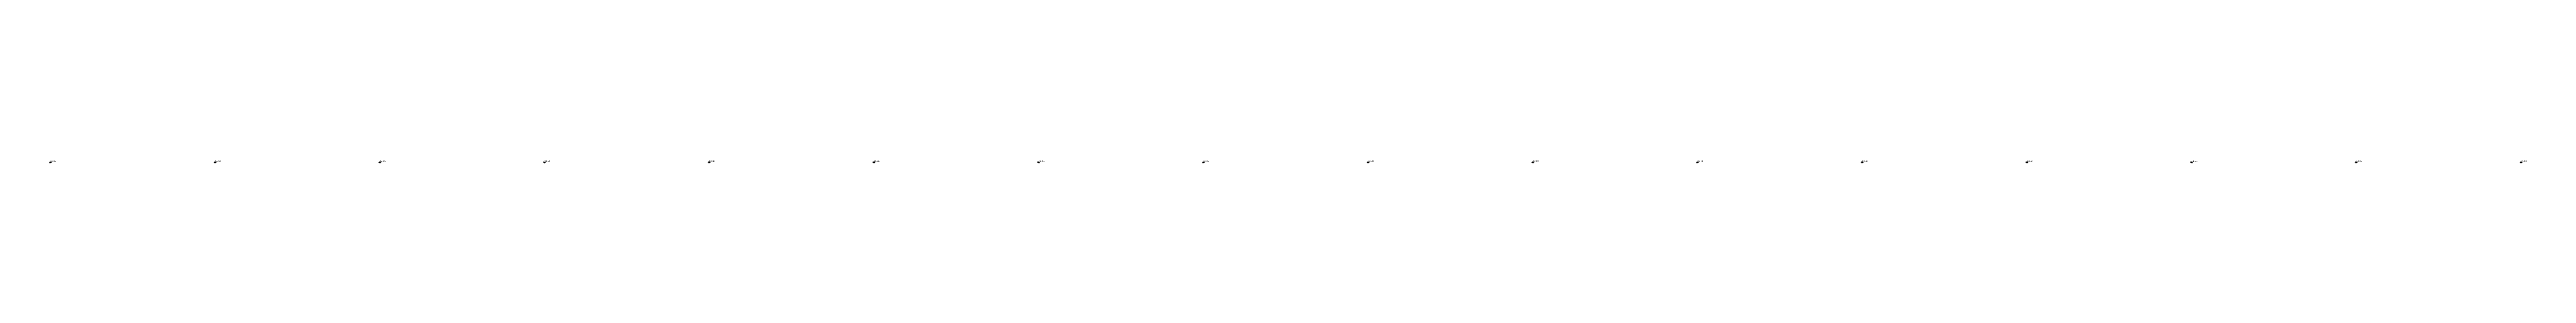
# Model space of a CAD drawing. Extents: x 509453 to 510064, y 5459426 to 5460067.
# Drawn here: x 509573.5 to 509723.8, y 5460016.5 to 5460016.6 of the extents above; entities that cross this region are included whole.
import ezdxf

# ---------------------------------------------------------------- set-up
doc = ezdxf.new("R2010")
doc.units = 0
doc.layers.add('Soundings', color=1, linetype='CONTINUOUS')

msp = doc.modelspace()

# ---------------------------------------------------------------- linework, layer by layer
at = {"layer": 'Soundings'}
for points in [[(509573.45, 5460016.45), (509573.5, 5460016.5), (509573.55, 5460016.45)], [(509583.45, 5460016.45), (509583.5, 5460016.5), (509583.55, 5460016.45)], [(509593.45, 5460016.45), (509593.5, 5460016.5), (509593.55, 5460016.45)], [(509603.45, 5460016.45), (509603.5, 5460016.5), (509603.55, 5460016.45)], [(509613.45, 5460016.45), (509613.5, 5460016.5), (509613.55, 5460016.45)], [(509623.45, 5460016.45), (509623.5, 5460016.5), (509623.55, 5460016.45)], [(509633.45, 5460016.45), (509633.5, 5460016.5), (509633.55, 5460016.45)], [(509643.45, 5460016.45), (509643.5, 5460016.5), (509643.55, 5460016.45)], [(509653.45, 5460016.45), (509653.5, 5460016.5), (509653.55, 5460016.45)], [(509663.45, 5460016.45), (509663.5, 5460016.5), (509663.55, 5460016.45)], [(509673.45, 5460016.45), (509673.5, 5460016.5), (509673.55, 5460016.45)], [(509683.45, 5460016.45), (509683.5, 5460016.5), (509683.55, 5460016.45)], [(509693.45, 5460016.45), (509693.5, 5460016.5), (509693.55, 5460016.45)], [(509703.45, 5460016.45), (509703.5, 5460016.5), (509703.55, 5460016.45)], [(509713.45, 5460016.45), (509713.5, 5460016.5), (509713.55, 5460016.45)], [(509723.45, 5460016.45), (509723.5, 5460016.5), (509723.55, 5460016.45)]]:
    msp.add_lwpolyline(points, dxfattribs=at)

# ---------------------------------------------------------------- texts
for s, p in [('12.15', (509573.5, 5460016.5, 12.15)), ('12.50', (509583.5, 5460016.5, 12.5)), ('12.65', (509593.5, 5460016.5, 12.65)), ('12.20', (509603.5, 5460016.5, 12.2)), ('12.40', (509613.5, 5460016.5, 12.4)), ('11.90', (509623.5, 5460016.5, 11.9)), ('11.35', (509633.5, 5460016.5, 11.35)), ('12.05', (509643.5, 5460016.5, 12.05)), ('10.40', (509653.5, 5460016.5, 10.4)), ('10.90', (509663.5, 5460016.5, 10.9)), ('13.70', (509673.5, 5460016.5, 13.7)), ('13.80', (509683.5, 5460016.5, 13.8)), ('13.50', (509693.5, 5460016.5, 13.5)), ('13.55', (509703.5, 5460016.5, 13.55)), ('14.05', (509713.5, 5460016.5, 14.05)), ('15.10', (509723.5, 5460016.5, 15.1))]:
    msp.add_text(s, height=0.1, dxfattribs=at).set_placement(p)

doc.saveas('drawing.dxf')
